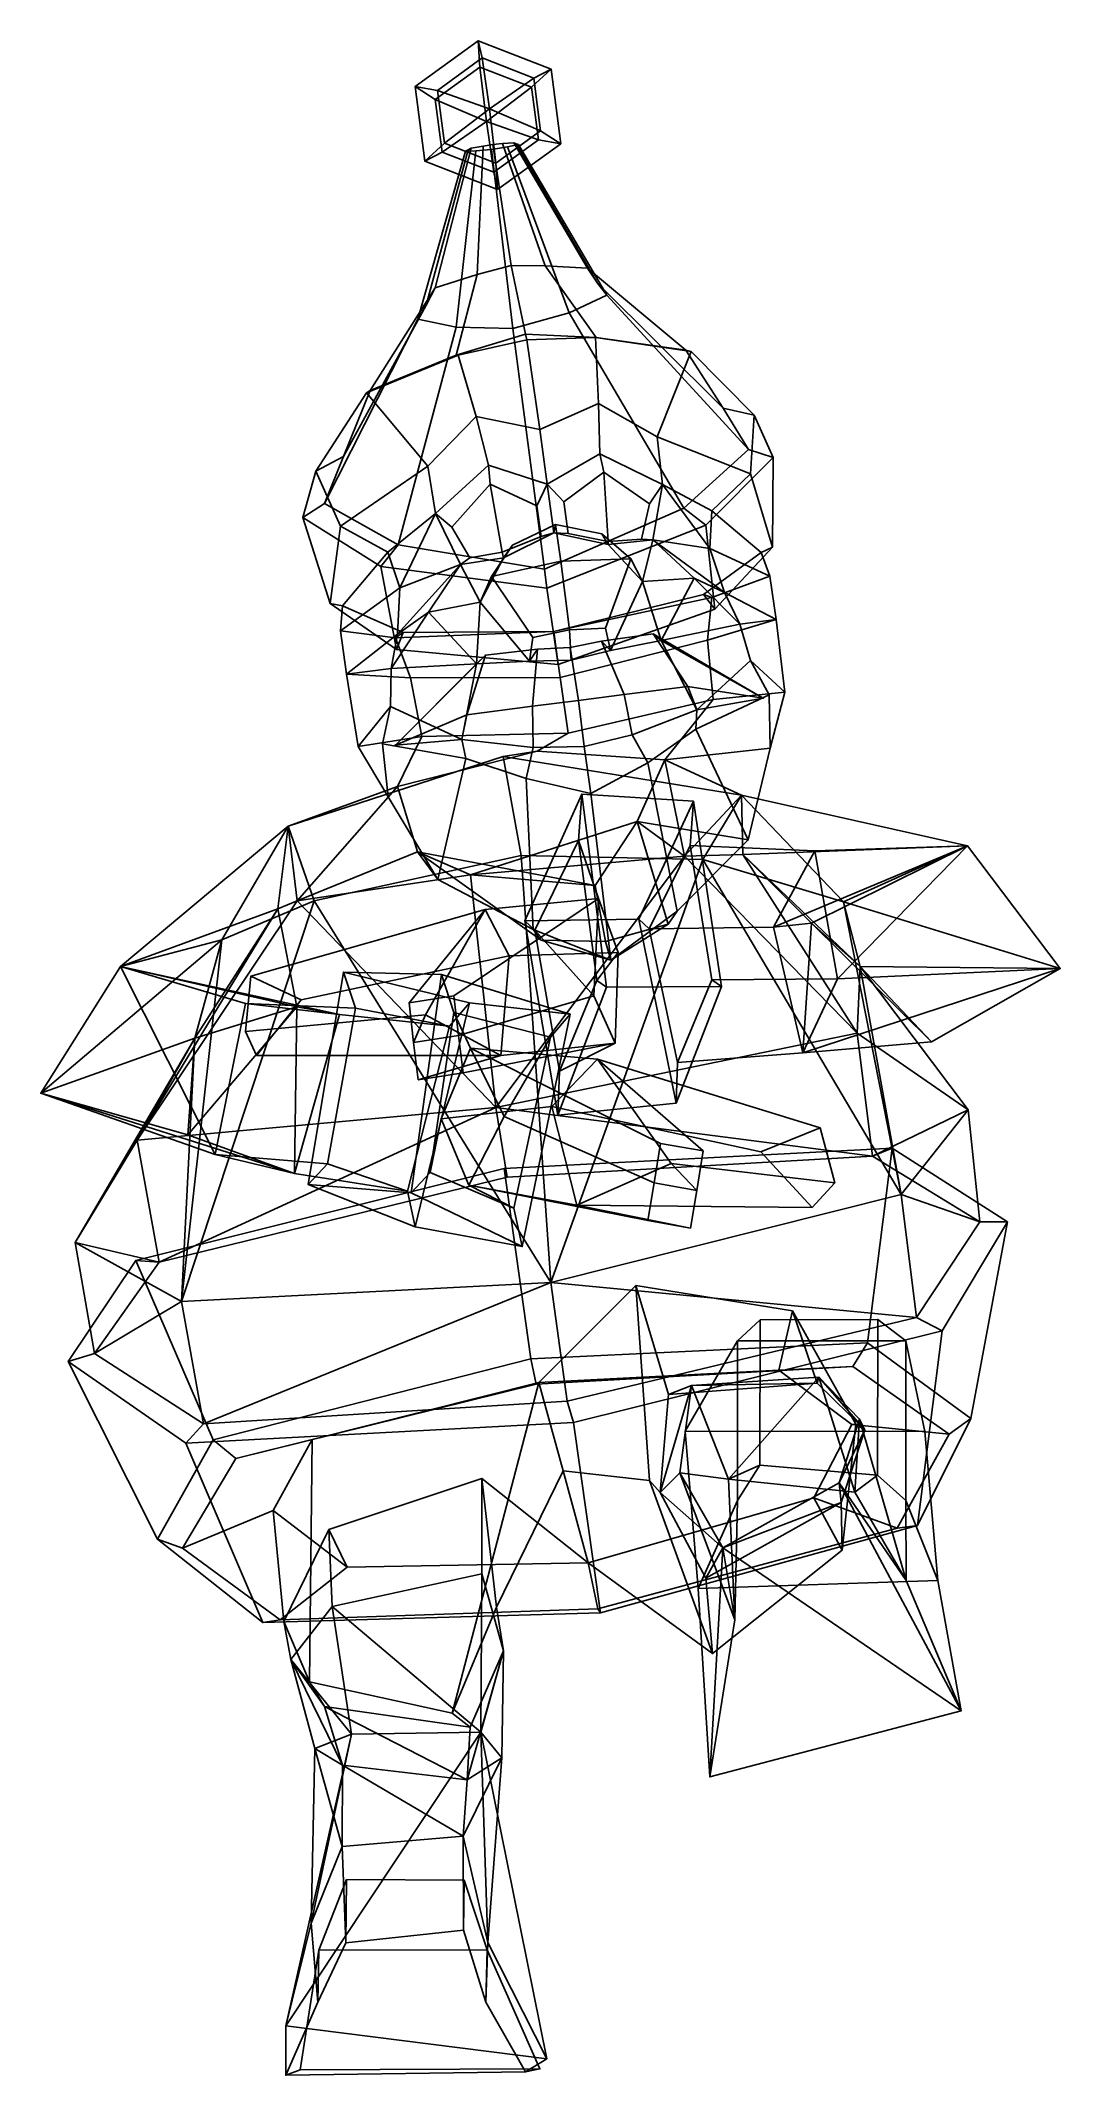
# Model space of a CAD drawing. Extents: x -149 to 137, y -214 to 356.
import ezdxf

# ---------------------------------------------------------------- set-up
doc = ezdxf.new("R2010")
doc.units = 0

msp = doc.modelspace()

# ---------------------------------------------------------------- linework, layer by layer
for p in [(53.640415, 171.849304, 60.844357), (-49.475945, 158.706665, 64.258072)]:
    msp.add_point(p)
for points in [[(-37.681694, 342.13443, -28.633127), (-25.150173, 351.229401, -29.710428), (-26.261402, 356.064362, -44.662411), (-43.983677, 343.20224, -43.138874)], [(-38.312103, 339.584686, -57.492233), (-43.983677, 343.20224, -43.138874), (-26.261402, 356.064362, -44.662411), (-25.780582, 348.679626, -58.569534)], [(-10.696839, 345.573792, -29.526472), (-5.821341, 348.066193, -44.402264), (-26.261402, 356.064362, -44.662411), (-25.150173, 351.229401, -29.710428)], [(-11.327251, 343.024017, -58.385578), (-25.780582, 348.679626, -58.569534), (-26.261402, 356.064362, -44.662411), (-5.821341, 348.066193, -44.402264)], [(-23.989378, 333.401062, -63.28521), (-38.312103, 339.584686, -57.492233), (-25.780582, 348.679626, -58.569534)], [(-23.097836, 337.006958, -22.472252), (-25.150173, 351.229401, -29.710428), (-37.681694, 342.13443, -28.633127)], [(-23.989378, 333.401062, -63.28521), (-25.780582, 348.679626, -58.569534), (-11.327251, 343.024017, -58.385578)], [(-23.097836, 337.006958, -22.472252), (-10.696839, 345.573792, -29.526472), (-25.150173, 351.229401, -29.710428)], [(-3.103542, 327.205872, -42.61858), (-9.405484, 328.27359, -57.124329), (-11.327251, 343.024017, -58.385578), (-5.821341, 348.066193, -44.402264)], [(-3.103542, 327.205872, -42.61858), (-5.821341, 348.066193, -44.402264), (-10.696839, 345.573792, -29.526472), (-8.775073, 330.823364, -28.265223)], [(-41.265877, 322.341888, -41.355194), (-35.759926, 327.384003, -27.371878), (-37.681694, 342.13443, -28.633127), (-43.983677, 343.20224, -43.138874)], [(-41.265877, 322.341888, -41.355194), (-43.983677, 343.20224, -43.138874), (-38.312103, 339.584686, -57.492233), (-36.390335, 324.834259, -56.230984)], [(-35.759926, 327.384003, -27.371878), (-23.097836, 337.006958, -22.472252), (-37.681694, 342.13443, -28.633127)], [(-9.405484, 328.27359, -57.124329), (-23.989378, 333.401062, -63.28521), (-11.327251, 343.024017, -58.385578)], [(-8.775073, 330.823364, -28.265223), (-10.696839, 345.573792, -29.526472), (-23.097836, 337.006958, -22.472252)], [(-36.390335, 324.834259, -56.230984), (-38.312103, 339.584686, -57.492233), (-23.989378, 333.401062, -63.28521)], [(-21.306631, 321.728455, -27.187925), (-23.097836, 337.006958, -22.472252), (-35.759926, 327.384003, -27.371878)], [(-21.306631, 321.728455, -27.187925), (-8.775073, 330.823364, -28.265223), (-23.097836, 337.006958, -22.472252)], [(-21.93704, 319.178711, -56.047031), (-36.390335, 324.834259, -56.230984), (-23.989378, 333.401062, -63.28521)], [(-21.93704, 319.178711, -56.047031), (-23.989378, 333.401062, -63.28521), (-9.405484, 328.27359, -57.124329)], [(-20.825815, 314.343781, -41.095051), (-3.103542, 327.205872, -42.61858), (-8.775073, 330.823364, -28.265223), (-21.306631, 321.728455, -27.187925)], [(-29.05806, 325.483948, -39.81971), (-29.819582, 325.099823, -43.380913), (-43.176476, 278.009521, -44.284718), (-40.855125, 281.972839, -33.622845)], [(-29.819582, 325.099823, -43.380913), (-26.923244, 325.188324, -46.982601), (-32.443001, 275.792511, -55.137402), (-43.176476, 278.009521, -44.284718)], [(-20.825815, 314.343781, -41.095051), (-21.306631, 321.728455, -27.187925), (-35.759926, 327.384003, -27.371878), (-41.265877, 322.341888, -41.355194)], [(-28.214369, 325.947357, -35.401539), (-29.05806, 325.483948, -39.81971), (-40.855125, 281.972839, -33.622845), (-38.335812, 286.840485, -20.393391)], [(-24.853861, 326.548462, -33.354141), (-28.214369, 325.947357, -35.401539), (-38.335812, 286.840485, -20.393391), (-26.57378, 290.547028, -14.31918)], [(-26.923244, 325.188324, -46.982601), (-22.543039, 325.557556, -49.489441), (-16.537058, 275.404633, -62.73595), (-32.443001, 275.792511, -55.137402)], [(-22.153147, 326.9935, -32.183765), (-24.853861, 326.548462, -33.354141), (-26.57378, 290.547028, -14.31918), (-17.068312, 293.046783, -10.861717)], [(-18.056488, 326.31842, -47.276138), (-0.77601, 279.828644, -56.185753), (-16.537058, 275.404633, -62.73595), (-22.543039, 325.557556, -49.489441)], [(-22.153147, 326.9935, -32.183765), (-17.068312, 293.046783, -10.861717), (-7.485556, 292.979919, -14.951104), (-19.509159, 327.229675, -33.531078)], [(-20.825815, 314.343781, -41.095051), (-21.93704, 319.178711, -56.047031), (-9.405484, 328.27359, -57.124329), (-3.103542, 327.205872, -42.61858)], [(-19.509159, 327.229675, -33.531078), (-7.485556, 292.979919, -14.951104), (4.408905, 292.288513, -21.808474), (-16.24585, 327.472809, -35.797764)], [(-15.002303, 326.988342, -43.871445), (9.742379, 284.754272, -46.036621), (-0.77601, 279.828644, -56.185753), (-18.056488, 326.31842, -47.276138)], [(-16.24585, 327.472809, -35.797764), (4.408905, 292.288513, -21.808474), (7.200989, 288.097809, -35.213764), (-15.602347, 327.198944, -40.265167)], [(-15.602347, 327.198944, -40.265167), (7.200989, 288.097809, -35.213764), (9.742379, 284.754272, -46.036621), (-15.002303, 326.988342, -43.871445)], [(-20.825815, 314.343781, -41.095051), (-41.265877, 322.341888, -41.355194), (-36.390335, 324.834259, -56.230984), (-21.93704, 319.178711, -56.047031)], [(-13.018147, 273.786713, 36.476055), (-17.068312, 293.046783, -10.861717), (-26.57378, 290.547028, -14.31918), (-32.42989, 267.937531, 30.49052)], [(-13.018147, 273.786713, 36.476055), (6.80789, 272.938568, 29.191536), (-7.485556, 292.979919, -14.951104), (-17.068312, 293.046783, -10.861717)], [(31.951849, 269.313904, 17.321665), (4.408905, 292.288513, -21.808474), (-7.485556, 292.979919, -14.951104), (6.80789, 272.938568, 29.191536)], [(42.384705, 253.139343, -5.249892), (7.200989, 288.097809, -35.213764), (4.408905, 292.288513, -21.808474), (31.951849, 269.313904, 17.321665)], [(-64.074432, 239.570648, -1.725515), (-56.580986, 258.029968, 20.252583), (-38.335812, 286.840485, -20.393391), (-40.855125, 281.972839, -33.622845)], [(-56.580986, 258.029968, 20.252583), (-32.42989, 267.937531, 30.49052), (-26.57378, 290.547028, -14.31918), (-38.335812, 286.840485, -20.393391)], [(49.536198, 241.508606, -25.034182), (9.742379, 284.754272, -46.036621), (7.200989, 288.097809, -35.213764), (42.384705, 253.139343, -5.249892)], [(-69.355484, 226.355316, -21.098219), (-64.074432, 239.570648, -1.725515), (-40.855125, 281.972839, -33.622845), (-43.176476, 278.009521, -44.284718)], [(-7.660535, 208.017181, -54.899303), (-16.537058, 275.404633, -62.73595), (-0.77601, 279.828644, -56.185753), (31.357485, 225.029053, -40.804592)], [(31.357485, 225.029053, -40.804592), (-0.77601, 279.828644, -56.185753), (9.742379, 284.754272, -46.036621), (49.536198, 241.508606, -25.034182)], [(-48.69368, 214.826172, -38.154465), (-69.355484, 226.355316, -21.098219), (-43.176476, 278.009521, -44.284718), (-32.443001, 275.792511, -55.137402)], [(-7.660535, 208.017181, -54.899303), (-48.69368, 214.826172, -38.154465), (-32.443001, 275.792511, -55.137402), (-16.537058, 275.404633, -62.73595)], [(-12.668403, 272.248657, 41.119061), (-13.018147, 273.786713, 36.476055), (-32.42989, 267.937531, 30.49052), (-31.862755, 267.962036, 35.8745)], [(-12.668403, 272.248657, 41.119061), (6.60435, 272.864838, 34.601028), (6.80789, 272.938568, 29.191536), (-13.018147, 273.786713, 36.476055)], [(-26.881735, 250.773743, 48.353394), (-31.862755, 267.962036, 35.8745), (-57.570148, 257.347015, 25.595201), (-40.387463, 236.876373, 42.09182)], [(-31.862755, 267.962036, 35.8745), (-32.42989, 267.937531, 30.49052), (-56.580986, 258.029968, 20.252583), (-57.570148, 257.347015, 25.595201)], [(-9.006765, 247.140259, 55.058094), (-12.668403, 272.248657, 41.119061), (-31.862755, 267.962036, 35.8745), (-26.881735, 250.773743, 48.353394)], [(-9.006765, 247.140259, 55.058094), (7.414268, 254.434448, 47.615208), (6.60435, 272.864838, 34.601028), (-12.668403, 272.248657, 41.119061)], [(6.60435, 272.864838, 34.601028), (33.426121, 268.944916, 22.582729), (31.951849, 269.313904, 17.321665), (6.80789, 272.938568, 29.191536)], [(7.414268, 254.434448, 47.615208), (23.896626, 245.069702, 39.963673), (33.426121, 268.944916, 22.582729), (6.60435, 272.864838, 34.601028)], [(23.896626, 245.069702, 39.963673), (50.023785, 234.684753, 24.915201), (51.103024, 251.103882, -2.574528), (33.426121, 268.944916, 22.582729)], [(33.426121, 268.944916, 22.582729), (51.103024, 251.103882, -2.574528), (42.384705, 253.139343, -5.249892), (31.951849, 269.313904, 17.321665)], [(-57.570148, 257.347015, 25.595201), (-56.580986, 258.029968, 20.252583), (-64.074432, 239.570648, -1.725515), (-71.811409, 235.437866, 1.494609)], [(-40.387463, 236.876373, 42.09182), (-57.570148, 257.347015, 25.595201), (-71.811409, 235.437866, 1.494609), (-64.865799, 220.041534, 28.718672)], [(-9.006765, 247.140259, 55.058094), (-6.957607, 231.813477, 57.948448), (7.821703, 240.29715, 53.288166), (7.414268, 254.434448, 47.615208)], [(7.414268, 254.434448, 47.615208), (7.821703, 240.29715, 53.288166), (25.419968, 231.713623, 43.47644), (23.896626, 245.069702, 39.963673)], [(51.103024, 251.103882, -2.574528), (56.420254, 239.266449, -25.418745), (49.536198, 241.508606, -25.034182), (42.384705, 253.139343, -5.249892)], [(50.023785, 234.684753, 24.915201), (56.212833, 214.132874, -6.598631), (56.420254, 239.266449, -25.418745), (51.103024, 251.103882, -2.574528)], [(-26.881735, 250.773743, 48.353394), (-40.387463, 236.876373, 42.09182), (-38.28371, 223.594299, 45.585381), (-23.366554, 237.094757, 54.077431)], [(-9.006765, 247.140259, 55.058094), (-26.881735, 250.773743, 48.353394), (-23.366554, 237.094757, 54.077431), (-6.957607, 231.813477, 57.948448)], [(-71.811409, 235.437866, 1.494609), (-64.074432, 239.570648, -1.725515), (-69.355484, 226.355316, -21.098219), (-75.468086, 222.456665, -21.052523)], [(8.965324, 235.115997, 52.442741), (7.821703, 240.29715, 53.288166), (-6.957607, 231.813477, 57.948448), (-2.288801, 226.80835, 56.674595)], [(8.965324, 235.115997, 52.442741), (21.768887, 226.326813, 42.205544), (25.419968, 231.713623, 43.47644), (7.821703, 240.29715, 53.288166)], [(39.186722, 224.354553, 28.445875), (50.023785, 234.684753, 24.915201), (23.896626, 245.069702, 39.963673), (25.419968, 231.713623, 43.47644)], [(56.420254, 239.266449, -25.418745), (37.487648, 220.29834, -42.291889), (31.357485, 225.029053, -40.804592), (49.536198, 241.508606, -25.034182)], [(-64.865799, 220.041534, 28.718672), (-71.811409, 235.437866, 1.494609), (-75.468086, 222.456665, -21.052523), (-67.7453, 198.333801, -2.494941)], [(-51.580032, 212.785919, 31.45075), (-38.28371, 223.594299, 45.585381), (-40.387463, 236.876373, 42.09182), (-64.865799, 220.041534, 28.718672)], [(-22.968136, 231.775116, 53.518234), (-23.366554, 237.094757, 54.077431), (-38.28371, 223.594299, 45.585381), (-33.710506, 219.768433, 46.495598)], [(-22.968136, 231.775116, 53.518234), (-9.831228, 225.685303, 56.78001), (-6.957607, 231.813477, 57.948448), (-23.366554, 237.094757, 54.077431)], [(-2.288801, 226.80835, 56.674595), (-1.047909, 217.949768, 60.05238), (10.193736, 215.755615, 55.137829), (8.965324, 235.115997, 52.442741)], [(10.193736, 215.755615, 55.137829), (19.544176, 216.339233, 48.490902), (21.768887, 226.326813, 42.205544), (8.965324, 235.115997, 52.442741)], [(56.212833, 214.132874, -6.598631), (40.069134, 196.800293, -27.502636), (37.487648, 220.29834, -42.291889), (56.420254, 239.266449, -25.418745)], [(50.023785, 234.684753, 24.915201), (39.186722, 224.354553, 28.445875), (53.078403, 212.633606, -6.340094), (56.212833, 214.132874, -6.598631)], [(-19.531517, 212.723267, 56.576584), (-22.968136, 231.775116, 53.518234), (-33.710506, 219.768433, 46.495598), (-28.665218, 211.191284, 51.713306)], [(-9.831228, 225.685303, 56.78001), (-22.968136, 231.775116, 53.518234), (-19.531517, 212.723267, 56.576584), (-8.640907, 217.148621, 59.869564)], [(-8.640907, 217.148621, 59.869564), (-5.054235, 218.1698, 62.915051), (-6.957607, 231.813477, 57.948448), (-9.831228, 225.685303, 56.78001)], [(-1.047909, 217.949768, 60.05238), (-2.288801, 226.80835, 56.674595), (-6.957607, 231.813477, 57.948448), (-5.054235, 218.1698, 62.915051)], [(19.544176, 216.339233, 48.490902), (22.689453, 216.191437, 51.449116), (25.419968, 231.713623, 43.47644), (21.768887, 226.326813, 42.205544)], [(22.689453, 216.191437, 51.449116), (38.647709, 213.771484, 31.524279), (25.419968, 231.713623, 43.47644)], [(38.647709, 213.771484, 31.524279), (39.186722, 224.354553, 28.445875), (25.419968, 231.713623, 43.47644)], [(-75.468086, 222.456665, -21.052523), (-69.355484, 226.355316, -21.098219), (-48.69368, 214.826172, -38.154465), (-53.52631, 208.698181, -39.278831)], [(-67.7453, 198.333801, -2.494941), (-75.468086, 222.456665, -21.052523), (-53.52631, 208.698181, -39.278831), (-49.169495, 185.426392, -24.548351)], [(-48.20731, 202.701416, 34.399654), (-38.28371, 223.594299, 45.585381), (-51.580032, 212.785919, 31.45075)], [(-31.238087, 209.318115, 53.234413), (-38.28371, 223.594299, 45.585381), (-48.20731, 202.701416, 34.399654)], [(-28.665218, 211.191284, 51.713306), (-33.710506, 219.768433, 46.495598), (-38.28371, 223.594299, 45.585381), (-31.238087, 209.318115, 53.234413)], [(37.487648, 220.29834, -42.291889), (-7.052585, 202.673889, -57.106808), (-7.660535, 208.017181, -54.899303), (31.357485, 225.029053, -40.804592)], [(39.186722, 224.354553, 28.445875), (38.647709, 213.771484, 31.524279), (55.5201, 206.026062, -3.858748), (53.078403, 212.633606, -6.340094)], [(-64.865799, 220.041534, 28.718672), (-67.7453, 198.333801, -2.494941), (-64.325226, 197.669922, -2.453393), (-51.580032, 212.785919, 31.45075)], [(-3.074287, 210.189026, 84.124451), (-4.617066, 220.490234, 77.181717), (-16.683535, 214.715576, 75.048431), (-22.581161, 205.904053, 78.574226)], [(-19.531517, 212.723267, 56.576584), (-19.213373, 211.180756, 59.24593), (-5.054235, 218.1698, 62.915051), (-8.640907, 217.148621, 59.869564)], [(-4.617066, 220.490234, 77.181717), (-5.054235, 218.1698, 62.915051), (-19.213373, 211.180756, 59.24593), (-16.683535, 214.715576, 75.048431)], [(40.069134, 196.800293, -27.502636), (-3.85616, 181.225037, -43.131039), (-7.052585, 202.673889, -57.106808), (37.487648, 220.29834, -42.291889)], [(-4.617066, 220.490234, 77.181717), (8.34613, 217.905731, 74.21981), (10.134623, 214.921295, 58.274353), (-5.054235, 218.1698, 62.915051)], [(10.193736, 215.755615, 55.137829), (-1.047909, 217.949768, 60.05238), (-5.054235, 218.1698, 62.915051), (10.134623, 214.921295, 58.274353)], [(-3.074287, 210.189026, 84.124451), (16.480024, 210.882599, 77.28109), (8.34613, 217.905731, 74.21981), (-4.617066, 220.490234, 77.181717)], [(16.480024, 210.882599, 77.28109), (19.77895, 204.493713, 60.904606), (10.134623, 214.921295, 58.274353), (8.34613, 217.905731, 74.21981)], [(-51.580032, 212.785919, 31.45075), (-64.325226, 197.669922, -2.453393), (-64.866592, 190.68222, 0.12671), (-48.20731, 202.701416, 34.399654)], [(-53.52631, 208.698181, -39.278831), (-48.69368, 214.826172, -38.154465), (-7.660535, 208.017181, -54.899303), (-7.052585, 202.673889, -57.106808)], [(-19.531517, 212.723267, 56.576584), (-28.665218, 211.191284, 51.713306), (-31.238087, 209.318115, 53.234413), (-19.213373, 211.180756, 59.24593)], [(-25.744951, 198.691467, 62.411694), (-19.213373, 211.180756, 59.24593), (-31.238087, 209.318115, 53.234413)], [(-22.581161, 205.904053, 78.574226), (-16.683535, 214.715576, 75.048431), (-19.213373, 211.180756, 59.24593), (-25.744951, 198.691467, 62.411694)], [(10.193736, 215.755615, 55.137829), (10.134623, 214.921295, 58.274353), (22.689453, 216.191437, 51.449116), (19.544176, 216.339233, 48.490902)], [(19.77895, 204.493713, 60.904606), (22.689453, 216.191437, 51.449116), (10.134623, 214.921295, 58.274353)], [(34.305492, 205.432617, 57.525608), (22.689453, 216.191437, 51.449116), (19.77895, 204.493713, 60.904606)], [(34.305492, 205.432617, 57.525608), (42.77877, 201.472107, 34.562763), (22.689453, 216.191437, 51.449116)], [(42.77877, 201.472107, 34.562763), (38.647709, 213.771484, 31.524279), (22.689453, 216.191437, 51.449116)], [(56.212833, 214.132874, -6.598631), (53.078403, 212.633606, -6.340094), (36.845654, 200.909973, -30.258188), (40.069134, 196.800293, -27.502636)], [(55.5201, 206.026062, -3.858748), (39.194271, 200.048096, -33.084148), (36.845654, 200.909973, -30.258188), (53.078403, 212.633606, -6.340094)], [(38.647709, 213.771484, 31.524279), (42.77877, 201.472107, 34.562763), (57.264259, 193.91571, 1.538065), (55.5201, 206.026062, -3.858748)], [(-49.169495, 185.426392, -24.548351), (-53.52631, 208.698181, -39.278831), (-7.052585, 202.673889, -57.106808), (-3.85616, 181.225037, -43.131039)], [(-48.917992, 189.784912, 37.598431), (-31.238087, 209.318115, 53.234413), (-48.20731, 202.701416, 34.399654)], [(-40.231457, 195.932495, 59.993187), (-31.238087, 209.318115, 53.234413), (-48.917992, 189.784912, 37.598431)], [(-40.231457, 195.932495, 59.993187), (-25.744951, 198.691467, 62.411694), (-31.238087, 209.318115, 53.234413)], [(-10.920376, 188.848328, 78.008179), (-22.581161, 205.904053, 78.574226), (-25.744951, 198.691467, 62.411694), (-11.924649, 182.244965, 66.426575)], [(-0.665364, 190.961121, 82.862968), (-3.074287, 210.189026, 84.124451), (-22.581161, 205.904053, 78.574226), (-10.920376, 188.848328, 78.008179)], [(-0.665364, 190.961121, 82.862968), (9.453485, 191.445068, 77.333694), (16.480024, 210.882599, 77.28109), (-3.074287, 210.189026, 84.124451)], [(9.453485, 191.445068, 77.333694), (10.811986, 185.142883, 65.673866), (19.77895, 204.493713, 60.904606), (16.480024, 210.882599, 77.28109)], [(24.971817, 188.021667, 58.827099), (34.305492, 205.432617, 57.525608), (19.77895, 204.493713, 60.904606)], [(24.971817, 188.021667, 58.827099), (47.061943, 192.580963, 36.296925), (34.305492, 205.432617, 57.525608)], [(47.061943, 192.580963, 36.296925), (42.77877, 201.472107, 34.562763), (34.305492, 205.432617, 57.525608)], [(57.264259, 193.91571, 1.538065), (38.000122, 188.103729, -31.514654), (39.194271, 200.048096, -33.084148), (55.5201, 206.026062, -3.858748)], [(-48.20731, 202.701416, 34.399654), (-64.866592, 190.68222, 0.12671), (-63.165627, 178.566345, 5.524952), (-48.917992, 189.784912, 37.598431)], [(39.194271, 200.048096, -33.084148), (-5.143933, 190.533997, -46.190891), (-5.104822, 190.489929, -45.179256), (36.845654, 200.909973, -30.258188)], [(38.000122, 188.103729, -31.514654), (-3.332313, 177.585297, -41.319824), (-5.143933, 190.533997, -46.190891), (39.194271, 200.048096, -33.084148)], [(40.069134, 196.800293, -27.502636), (36.845654, 200.909973, -30.258188), (-5.104822, 190.489929, -45.179256), (-3.85616, 181.225037, -43.131039)], [(10.811986, 185.142883, 65.673866), (24.971817, 188.021667, 58.827099), (19.77895, 204.493713, 60.904606)], [(42.77877, 201.472107, 34.562763), (47.061943, 192.580963, 36.296925), (57.264259, 193.91571, 1.538065)], [(-67.7453, 198.333801, -2.494941), (-49.169495, 185.426392, -24.548351), (-47.264988, 190.189697, -27.473665), (-64.325226, 197.669922, -2.453393)], [(-64.866592, 190.68222, 0.12671), (-64.325226, 197.669922, -2.453393), (-47.264988, 190.189697, -27.473665), (-49.501507, 188.743378, -30.147833)], [(-50.714481, 180.118896, 39.533859), (-40.231457, 195.932495, 59.993187), (-48.917992, 189.784912, 37.598431)], [(-26.768696, 181.427094, 60.539993), (-40.231457, 195.932495, 59.993187), (-50.714481, 180.118896, 39.533859)], [(-26.768696, 181.427094, 60.539993), (-25.744951, 198.691467, 62.411694), (-40.231457, 195.932495, 59.993187)], [(-11.924649, 182.244965, 66.426575), (-25.744951, 198.691467, 62.411694), (-26.768696, 181.427094, 60.539993)], [(59.645699, 173.519714, 8.243686), (39.562607, 171.474426, -24.187868), (38.000122, 188.103729, -31.514654), (57.264259, 193.91571, 1.538065)], [(50.080917, 182.340454, 39.141453), (59.645699, 173.519714, 8.243686), (57.264259, 193.91571, 1.538065), (47.061943, 192.580963, 36.296925)], [(-63.165627, 178.566345, 5.524952), (-64.866592, 190.68222, 0.12671), (-49.501507, 188.743378, -30.147833), (-45.25309, 177.492737, -28.758516)], [(-48.917992, 189.784912, 37.598431), (-63.165627, 178.566345, 5.524952), (-50.714481, 180.118896, 39.533859)], [(-49.501507, 188.743378, -30.147833), (-47.264988, 190.189697, -27.473665), (-5.104822, 190.489929, -45.179256), (-5.143933, 190.533997, -46.190891)], [(-45.25309, 177.492737, -28.758516), (-49.501507, 188.743378, -30.147833), (-5.143933, 190.533997, -46.190891), (-3.332313, 177.585297, -41.319824)], [(-49.169495, 185.426392, -24.548351), (-3.85616, 181.225037, -43.131039), (-5.104822, 190.489929, -45.179256), (-47.264988, 190.189697, -27.473665)], [(-0.665364, 190.961121, 82.862968), (-10.920376, 188.848328, 78.008179), (-11.924649, 182.244965, 66.426575), (-0.192424, 182.507324, 72.474335)], [(-0.665364, 190.961121, 82.862968), (-0.192424, 182.507324, 72.474335), (10.811986, 185.142883, 65.673866), (9.453485, 191.445068, 77.333694)], [(8.274021, 187.799622, 73.470551), (14.678748, 172.840576, 88.663696), (32.450382, 175.065857, 79.130516), (22.811354, 189.879089, 72.809433)], [(22.811354, 189.879089, 72.809433), (24.971817, 188.021667, 58.827099), (10.811986, 185.142883, 65.673866), (8.274021, 187.799622, 73.470551)], [(32.450382, 175.065857, 79.130516), (53.640415, 171.849304, 60.844357), (22.811354, 189.879089, 72.809433)], [(22.811354, 189.879089, 72.809433), (53.640415, 171.849304, 60.844357), (24.971817, 188.021667, 58.827099)], [(50.080917, 182.340454, 39.141453), (47.061943, 192.580963, 36.296925), (24.971817, 188.021667, 58.827099), (34.999069, 168.602264, 70.389862)], [(-29.424658, 167.179596, 81.178917), (-24.237284, 183.882507, 74.367004), (-49.475945, 158.706665, 64.258072)], [(-24.237284, 183.882507, 74.367004), (-26.768696, 181.427094, 60.539993), (-49.475945, 158.706665, 64.258072)], [(-9.63147, 185.517517, 74.063324), (-24.237284, 183.882507, 74.367004), (-29.424658, 167.179596, 81.178917), (-11.080842, 169.557373, 89.516479)], [(-24.237284, 183.882507, 74.367004), (-9.63147, 185.517517, 74.063324), (-11.924649, 182.244965, 66.426575), (-26.768696, 181.427094, 60.539993)], [(-0.494113, 185.992676, 76.779671), (-0.192424, 182.507324, 72.474335), (-11.924649, 182.244965, 66.426575), (-9.63147, 185.517517, 74.063324)], [(-11.080842, 169.557373, 89.516479), (1.825519, 171.175598, 89.802559), (-0.494113, 185.992676, 76.779671), (-9.63147, 185.517517, 74.063324)], [(39.562607, 171.474426, -24.187868), (-1.065837, 162.040588, -32.704002), (-3.332313, 177.585297, -41.319824), (38.000122, 188.103729, -31.514654)], [(14.678748, 172.840576, 88.663696), (8.274021, 187.799622, 73.470551), (-0.494113, 185.992676, 76.779671), (1.825519, 171.175598, 89.802559)], [(-0.494113, 185.992676, 76.779671), (8.274021, 187.799622, 73.470551), (10.811986, 185.142883, 65.673866), (-0.192424, 182.507324, 72.474335)], [(53.640415, 171.849304, 60.844357), (34.999069, 168.602264, 70.389862), (24.971817, 188.021667, 58.827099)], [(-50.879509, 169.472595, 42.483795), (-50.714481, 180.118896, 39.533859), (-63.165627, 178.566345, 5.524952), (-59.918949, 158.28064, 12.201929)], [(-59.918949, 158.28064, 12.201929), (-63.165627, 178.566345, 5.524952), (-45.25309, 177.492737, -28.758516), (-42.118744, 161.063721, -21.483767)], [(-50.879509, 169.472595, 42.483795), (-30.835779, 160.211304, 72.569351), (-26.768696, 181.427094, 60.539993), (-50.714481, 180.118896, 39.533859)], [(-49.475945, 158.706665, 64.258072), (-26.768696, 181.427094, 60.539993), (-30.835779, 160.211304, 72.569351)], [(-42.118744, 161.063721, -21.483767), (-45.25309, 177.492737, -28.758516), (-3.332313, 177.585297, -41.319824), (-1.065837, 162.040588, -32.704002)], [(50.080917, 182.340454, 39.141453), (34.999069, 168.602264, 70.389862), (34.742367, 163.158936, 62.493526), (55.2421, 172.804749, 44.893772)], [(55.540085, 157.812531, 16.568977), (59.645699, 173.519714, 8.243686), (50.080917, 182.340454, 39.141453), (55.2421, 172.804749, 44.893772)], [(1.825519, 171.175598, 89.802559), (-11.080842, 169.557373, 89.516479), (-10.859841, 158.017181, 82.279648), (3.400343, 158.313904, 87.855492)], [(26.019169, 154.550995, 8.360332), (-9.78468, 156.968262, -10.542089), (-1.065837, 162.040588, -32.704002), (39.562607, 171.474426, -24.187868)], [(1.825519, 171.175598, 89.802559), (3.400343, 158.313904, 87.855492), (16.885857, 161.553497, 81.361115), (14.678748, 172.840576, 88.663696)], [(14.678748, 172.840576, 88.663696), (16.885857, 161.553497, 81.361115), (34.999069, 168.602264, 70.389862), (32.450382, 175.065857, 79.130516)], [(55.540085, 157.812531, 16.568977), (26.019169, 154.550995, 8.360332), (39.562607, 171.474426, -24.187868), (59.645699, 173.519714, 8.243686)], [(34.999069, 168.602264, 70.389862), (53.640415, 171.849304, 60.844357), (32.450382, 175.065857, 79.130516)], [(34.742367, 163.158936, 62.493526), (49.418957, 132.110352, 39.7701), (55.540085, 157.812531, 16.568977), (55.2421, 172.804749, 44.893772)], [(-51.475811, 144.172852, 20.11179), (-53.101048, 158.995911, 48.480522), (-50.879509, 169.472595, 42.483795), (-59.918949, 158.28064, 12.201929)], [(-50.879509, 169.472595, 42.483795), (-53.101048, 158.995911, 48.480522), (-29.737837, 154.940643, 64.628174), (-30.835779, 160.211304, 72.569351)], [(-30.835779, 160.211304, 72.569351), (-29.424658, 167.179596, 81.178917), (-49.475945, 158.706665, 64.258072)], [(-11.080842, 169.557373, 89.516479), (-29.424658, 167.179596, 81.178917), (-30.835779, 160.211304, 72.569351), (-10.859841, 158.017181, 82.279648)], [(21.235703, 153.68869, 85.519745), (34.742367, 163.158936, 62.493526), (34.999069, 168.602264, 70.389862), (16.885857, 161.553497, 81.361115)], [(-51.475811, 144.172852, 20.11179), (-59.918949, 158.28064, 12.201929), (-42.118744, 161.063721, -21.483767), (-48.917171, 147.105164, 8.259896)], [(-48.917171, 147.105164, 8.259896), (-42.118744, 161.063721, -21.483767), (-1.065837, 162.040588, -32.704002), (-9.78468, 156.968262, -10.542089)], [(-12.820107, 149.348114, 86.647179), (-10.859841, 158.017181, 82.279648), (-30.835779, 160.211304, 72.569351), (-29.737837, 154.940643, 64.628174)], [(5.297358, 145.110565, 94.325317), (21.235703, 153.68869, 85.519745), (16.885857, 161.553497, 81.361115), (3.400343, 158.313904, 87.855492)], [(29.483265, 112.168213, 77.755455), (49.418957, 132.110352, 39.7701), (34.742367, 163.158936, 62.493526), (21.235703, 153.68869, 85.519745)], [(-19.273649, 155.496643, -15.530874), (-79.560959, 135.950439, -17.213139), (-48.917171, 147.105164, 8.259896), (-9.78468, 156.968262, -10.542089)], [(-19.273649, 155.496643, -15.530874), (-14.25439, 127.789185, -61.069496), (-72.231888, 115.002045, -56.758469), (-79.560959, 135.950439, -17.213139)], [(-29.737837, 154.940643, 64.628174), (-53.101048, 158.995911, 48.480522), (-51.475811, 144.172852, 20.11179), (-37.613323, 121.0177, 42.65134)], [(-10.888273, 107.022675, 79.09198), (-12.820107, 149.348114, 86.647179), (-29.737837, 154.940643, 64.628174), (-37.613323, 121.0177, 42.65134)], [(-9.78468, 156.968262, -10.542089), (26.019169, 154.550995, 8.360332), (47.549129, 144.685425, -17.251844), (-19.273649, 155.496643, -15.530874)], [(-19.273649, 155.496643, -15.530874), (47.549129, 144.685425, -17.251844), (36.671589, 126.597137, -53.761028), (-14.25439, 127.789185, -61.069496)], [(5.297358, 145.110565, 94.325317), (3.400343, 158.313904, 87.855492), (-10.859841, 158.017181, 82.279648), (-12.820107, 149.348114, 86.647179)], [(49.418957, 132.110352, 39.7701), (18.299456, 137.267578, 33.046604), (26.019169, 154.550995, 8.360332), (55.540085, 157.812531, 16.568977)], [(31.517584, 127.573792, 41.395271), (26.019169, 154.550995, 8.360332), (18.299456, 137.267578, 33.046604)], [(47.549129, 144.685425, -17.251844), (26.019169, 154.550995, 8.360332), (31.517584, 127.573792, 41.395271)], [(10.931698, 98.399017, 84.681419), (5.297358, 145.110565, 94.325317), (-12.820107, 149.348114, 86.647179), (-10.888273, 107.022675, 79.09198)], [(10.931698, 98.399017, 84.681419), (29.483265, 112.168213, 77.755455), (21.235703, 153.68869, 85.519745), (5.297358, 145.110565, 94.325317)], [(-79.560959, 135.950439, -17.213139), (-77.04528, 115.046936, 38.156963), (-48.917171, 147.105164, 8.259896)], [(-77.04528, 115.046936, 38.156963), (-43.264057, 128.785583, 32.93219), (-48.917171, 147.105164, 8.259896)], [(-37.613323, 121.0177, 42.65134), (-51.475811, 144.172852, 20.11179), (-48.917171, 147.105164, 8.259896), (-43.264057, 128.785583, 32.93219)], [(18.759064, 109.901611, 69.871445), (-13.179877, 109.404205, 78.641739), (2.766244, 144.930908, 140.359558), (34.052998, 142.937958, 132.196793)], [(-13.179877, 109.404205, 78.641739), (-10.359131, 106.815582, 89.94854), (1.833014, 131.965698, 136.319275), (2.766244, 144.930908, 140.359558)], [(9.655846, 90.850937, 170.229889), (2.766244, 144.930908, 140.359558), (1.833014, 131.965698, 136.319275), (6.940658, 92.760071, 159.333496)], [(9.655846, 90.850937, 170.229889), (41.967888, 91.045227, 162.956009), (34.052998, 142.937958, 132.196793), (2.766244, 144.930908, 140.359558)], [(18.759064, 109.901611, 69.871445), (34.052998, 142.937958, 132.196793), (33.143055, 130.579041, 128.263397), (21.627657, 107.228333, 81.369225)], [(47.935226, 128.069305, 24.02858), (47.549129, 144.685425, -17.251844), (31.517584, 127.573792, 41.395271)], [(41.967888, 91.045227, 162.956009), (39.210098, 92.943176, 151.887833), (33.143055, 130.579041, 128.263397), (34.052998, 142.937958, 132.196793)], [(76.155785, 114.734863, -36.275158), (36.671589, 126.597137, -53.761028), (47.549129, 144.685425, -17.251844)], [(47.935226, 128.069305, 24.02858), (110.857033, 130.463379, 88.295403), (47.549129, 144.685425, -17.251844)], [(76.155785, 114.734863, -36.275158), (47.549129, 144.685425, -17.251844), (110.857033, 130.463379, 88.295403)], [(6.543421, 119.316956, 32.660107), (-28.397575, 122.282532, 42.87886), (18.299456, 137.267578, 33.046604)], [(-28.397575, 122.282532, 42.87886), (31.517584, 127.573792, 41.395271), (18.299456, 137.267578, 33.046604)], [(26.994642, 108.527924, 62.266491), (9.420463, 103.612656, 59.104565), (6.543421, 119.316956, 32.660107), (18.299456, 137.267578, 33.046604)], [(29.483265, 112.168213, 77.755455), (26.994642, 108.527924, 62.266491), (18.299456, 137.267578, 33.046604), (49.418957, 132.110352, 39.7701)], [(-82.419342, 112.759277, 20.359606), (-79.560959, 135.950439, -17.213139), (-126.549553, 96.629868, 76.763428)], [(-98.175758, 104.085587, -41.470562), (-126.549553, 96.629868, 76.763428), (-79.560959, 135.950439, -17.213139)], [(-98.175758, 104.085587, -41.470562), (-79.560959, 135.950439, -17.213139), (-72.231888, 115.002045, -56.758469)], [(-82.419342, 112.759277, 20.359606), (-77.04528, 115.046936, 38.156963), (-79.560959, 135.950439, -17.213139)], [(6.103876, 88.39032, 98.875374), (7.421338, 115.725189, 121.081558), (1.833014, 131.965698, 136.319275), (-10.359131, 106.815582, 89.94854)], [(12.964046, 100.543915, 145.66626), (6.940658, 92.760071, 159.333496), (1.833014, 131.965698, 136.319275), (7.421338, 115.725189, 121.081558)], [(-28.397575, 122.282532, 42.87886), (-43.264057, 128.785583, 32.93219), (-77.04528, 115.046936, 38.156963)], [(-5.88601, 8.05014, -101.381866), (-72.231888, 115.002045, -56.758469), (-14.25439, 127.789185, -61.069496)], [(-10.888273, 107.022675, 79.09198), (-37.613323, 121.0177, 42.65134), (-43.264057, 128.785583, 32.93219), (-8.580415, 103.993713, 63.444221)], [(-8.580415, 103.993713, 63.444221), (-43.264057, 128.785583, 32.93219), (6.543421, 119.316956, 32.660107), (9.420463, 103.612656, 59.104565)], [(6.543421, 119.316956, 32.660107), (-43.264057, 128.785583, 32.93219), (-28.397575, 122.282532, 42.87886)], [(-21.330664, 57.104584, 111.002663), (31.517584, 127.573792, 41.395271), (-28.397575, 122.282532, 42.87886)], [(-21.330664, 57.104584, 111.002663), (79.915749, 77.971344, 82.525177), (31.517584, 127.573792, 41.395271)], [(-5.88601, 8.05014, -101.381866), (-14.25439, 127.789185, -61.069496), (36.671589, 126.597137, -53.761028)], [(92.282341, 32.777893, -64.649445), (-5.88601, 8.05014, -101.381866), (36.671589, 126.597137, -53.761028)], [(68.12632, 129.029602, 119.262459), (56.511906, 107.678406, 72.012749), (21.627657, 107.228333, 81.369225), (33.143055, 130.579041, 128.263397)], [(79.915749, 77.971344, 82.525177), (47.935226, 128.069305, 24.02858), (31.517584, 127.573792, 41.395271)], [(39.210098, 92.943176, 151.887833), (74.402603, 93.142822, 143.767685), (68.12632, 129.029602, 119.262459), (33.143055, 130.579041, 128.263397)], [(92.282341, 32.777893, -64.649445), (36.671589, 126.597137, -53.761028), (76.155785, 114.734863, -36.275158)], [(47.935226, 128.069305, 24.02858), (67.183426, 108.754822, 67.803665), (110.857033, 130.463379, 88.295403)], [(79.915749, 77.971344, 82.525177), (80.77552, 96.678268, 0.623871), (47.935226, 128.069305, 24.02858)], [(80.77552, 96.678268, 0.623871), (67.183426, 108.754822, 67.803665), (47.935226, 128.069305, 24.02858)], [(56.511906, 107.678406, 72.012749), (110.857033, 130.463379, 88.295403), (67.183426, 108.754822, 67.803665)], [(56.511906, 107.678406, 72.012749), (68.12632, 129.029602, 119.262459), (110.857033, 130.463379, 88.295403)], [(74.402603, 93.142822, 143.767685), (110.857033, 130.463379, 88.295403), (68.12632, 129.029602, 119.262459)], [(74.402603, 93.142822, 143.767685), (136.905396, 96.072525, 94.224991), (110.857033, 130.463379, 88.295403)], [(76.155785, 114.734863, -36.275158), (110.857033, 130.463379, 88.295403), (136.905396, 96.072525, 94.224991)], [(-21.330664, 57.104584, 111.002663), (-28.397575, 122.282532, 42.87886), (-77.04528, 115.046936, 38.156963)], [(-21.330664, 57.104584, 111.002663), (-77.04528, 115.046936, 38.156963), (-121.839149, 47.99733, 74.776611)], [(-121.839149, 47.99733, 74.776611), (-77.04528, 115.046936, 38.156963), (-82.419342, 112.759277, 20.359606)], [(-109.472549, 2.803879, -72.39801), (-72.231888, 115.002045, -56.758469), (-5.88601, 8.05014, -101.381866)], [(-109.472549, 2.803879, -72.39801), (-98.175758, 104.085587, -41.470562), (-72.231888, 115.002045, -56.758469)], [(-45.645802, 86.455414, 81.86499), (-24.365753, 112.568115, 130.607315), (7.421338, 115.725189, 121.081558), (-33.074612, 88.38829, 79.479378)], [(-31.781075, 77.350861, 81.861626), (-33.074612, 88.38829, 79.479378), (7.421338, 115.725189, 121.081558), (6.103876, 88.39032, 98.875374)], [(-17.598551, 99.632507, 163.868988), (12.964046, 100.543915, 145.66626), (7.421338, 115.725189, 121.081558), (-24.365753, 112.568115, 130.607315)], [(92.282341, 32.777893, -64.649445), (76.155785, 114.734863, -36.275158), (80.77552, 96.678268, 0.623871)], [(80.77552, 96.678268, 0.623871), (76.155785, 114.734863, -36.275158), (136.905396, 96.072525, 94.224991)], [(-82.419342, 112.759277, 20.359606), (-126.549553, 96.629868, 76.763428), (-77.118629, 85.350403, 61.274426)], [(-121.839149, 47.99733, 74.776611), (-82.419342, 112.759277, 20.359606), (-105.733658, 76.597809, -9.105298)], [(-105.733658, 76.597809, -9.105298), (-82.419342, 112.759277, 20.359606), (-77.118629, 85.350403, 61.274426)], [(-91.524048, 78.405548, 126.682129), (-89.992592, 93.957581, 141.449677), (-24.365753, 112.568115, 130.607315), (-41.038055, 83.127716, 105.949745)], [(-75.910477, 87.301117, 156.712051), (-17.598551, 99.632507, 163.868988), (-24.365753, 112.568115, 130.607315), (-89.992592, 93.957581, 141.449677)], [(-44.387844, 75.384247, 84.131416), (-41.038055, 83.127716, 105.949745), (-24.365753, 112.568115, 130.607315), (-45.645802, 86.455414, 81.86499)], [(29.213495, 58.382919, 110.868843), (-3.921851, 54.958984, 118.483345), (-13.179877, 109.404205, 78.641739), (18.759064, 109.901611, 69.871445)], [(-3.921851, 54.958984, 118.483345), (-3.484678, 67.272491, 120.51133), (-10.359131, 106.815582, 89.94854), (-13.179877, 109.404205, 78.641739)], [(10.931698, 98.399017, 84.681419), (9.420463, 103.612656, 59.104565), (26.994642, 108.527924, 62.266491)], [(10.931698, 98.399017, 84.681419), (26.994642, 108.527924, 62.266491), (29.483265, 112.168213, 77.755455)], [(29.213495, 58.382919, 110.868843), (18.759064, 109.901611, 69.871445), (21.627657, 107.228333, 81.369225), (29.614788, 69.785919, 112.732582)], [(64.759453, 72.454681, 104.473221), (56.511906, 107.678406, 72.012749), (67.183426, 108.754822, 67.803665)], [(64.759453, 72.454681, 104.473221), (67.183426, 108.754822, 67.803665), (100.827736, 75.501312, 76.946602)], [(100.827736, 75.501312, 76.946602), (67.183426, 108.754822, 67.803665), (80.77552, 96.678268, 0.623871)], [(-98.175758, 104.085587, -41.470562), (-148.924545, 61.108658, 64.897606), (-126.549553, 96.629868, 76.763428)], [(-105.733658, 76.597809, -9.105298), (-148.924545, 61.108658, 64.897606), (-98.175758, 104.085587, -41.470562)], [(-109.472549, 2.803879, -72.39801), (-105.733658, 76.597809, -9.105298), (-98.175758, 104.085587, -41.470562)], [(10.931698, 98.399017, 84.681419), (-10.888273, 107.022675, 79.09198), (-8.580415, 103.993713, 63.444221)], [(12.147812, 75.168655, 128.241104), (6.103876, 88.39032, 98.875374), (-10.359131, 106.815582, 89.94854), (-3.484678, 67.272491, 120.51133)], [(10.931698, 98.399017, 84.681419), (-8.580415, 103.993713, 63.444221), (9.420463, 103.612656, 59.104565)], [(56.511906, 107.678406, 72.012749), (64.759453, 72.454681, 104.473221), (29.614788, 69.785919, 112.732582), (21.627657, 107.228333, 81.369225)], [(-88.431282, 71.712738, 144.565796), (-19.897184, 71.717499, 136.701065), (-17.598551, 99.632507, 163.868988), (-75.910477, 87.301117, 156.712051)], [(-19.897184, 71.717499, 136.701065), (12.147812, 75.168655, 128.241104), (12.964046, 100.543915, 145.66626), (-17.598551, 99.632507, 163.868988)], [(12.147812, 75.168655, 128.241104), (-3.484678, 67.272491, 120.51133), (6.940658, 92.760071, 159.333496), (12.964046, 100.543915, 145.66626)], [(-100.019791, 43.950439, 123.284142), (-126.549553, 96.629868, 76.763428), (-148.924545, 61.108658, 64.897606)], [(-65.143311, 83.211243, 69.225311), (-77.118629, 85.350403, 61.274426), (-126.549553, 96.629868, 76.763428)], [(-65.143311, 83.211243, 69.225311), (-126.549553, 96.629868, 76.763428), (-91.513519, 86.269562, 115.253159)], [(-100.019791, 43.950439, 123.284142), (-91.513519, 86.269562, 115.253159), (-126.549553, 96.629868, 76.763428)], [(-88.431282, 71.712738, 144.565796), (-75.910477, 87.301117, 156.712051), (-89.992592, 93.957581, 141.449677), (-91.524048, 78.405548, 126.682129)], [(-45.057056, 33.202744, 165.251129), (-36.606621, 94.441055, 158.70816), (-64.062035, 95.095505, 141.525742), (-73.985313, 35.574295, 149.2966)], [(-73.985313, 35.574295, 149.2966), (-64.062035, 95.095505, 141.525742), (-60.70179, 84.947784, 134.124741), (-68.567719, 41.308502, 140.841965)], [(-28.741579, 86.505615, 79.168442), (-64.062035, 95.095505, 141.525742), (-36.606621, 94.441055, 158.70816), (-0.540653, 83.315308, 96.250343)], [(-28.741579, 86.505615, 79.168442), (-34.292164, 79.892822, 87.714577), (-60.70179, 84.947784, 134.124741), (-64.062035, 95.095505, 141.525742)], [(-45.057056, 33.202744, 165.251129), (-39.728039, 38.885941, 156.941422), (-33.125275, 83.764709, 151.014816), (-36.606621, 94.441055, 158.70816)], [(-0.540653, 83.315308, 96.250343), (-36.606621, 94.441055, 158.70816), (-33.125275, 83.764709, 151.014816), (-6.00349, 76.850006, 104.668098)], [(-3.921851, 54.958984, 118.483345), (9.655846, 90.850937, 170.229889), (6.940658, 92.760071, 159.333496), (-3.484678, 67.272491, 120.51133)], [(29.213495, 58.382919, 110.868843), (29.614788, 69.785919, 112.732582), (39.210098, 92.943176, 151.887833), (41.967888, 91.045227, 162.956009)], [(64.759453, 72.454681, 104.473221), (74.402603, 93.142822, 143.767685), (39.210098, 92.943176, 151.887833), (29.614788, 69.785919, 112.732582)], [(64.759453, 72.454681, 104.473221), (100.827736, 75.501312, 76.946602), (136.905396, 96.072525, 94.224991)], [(64.759453, 72.454681, 104.473221), (136.905396, 96.072525, 94.224991), (74.402603, 93.142822, 143.767685)], [(79.915749, 77.971344, 82.525177), (111.106934, 56.463577, 1.652997), (80.77552, 96.678268, 0.623871)], [(111.106934, 56.463577, 1.652997), (92.282341, 32.777893, -64.649445), (80.77552, 96.678268, 0.623871)], [(100.827736, 75.501312, 76.946602), (80.77552, 96.678268, 0.623871), (136.905396, 96.072525, 94.224991)], [(-68.567719, 41.308502, 140.841965), (-60.70179, 84.947784, 134.124741), (-91.513519, 86.269562, 115.253159), (-100.019791, 43.950439, 123.284142)], [(-91.513519, 86.269562, 115.253159), (-60.70179, 84.947784, 134.124741), (-34.292164, 79.892822, 87.714577), (-65.143311, 83.211243, 69.225311)], [(-43.910641, 23.671326, 95.478325), (-46.113506, 33.665756, 100.856224), (-34.292164, 79.892822, 87.714577), (-28.741579, 86.505615, 79.168442)], [(-44.387844, 75.384247, 84.131416), (-45.645802, 86.455414, 81.86499), (-33.074612, 88.38829, 79.479378), (-31.781075, 77.350861, 81.861626)], [(-43.910641, 23.671326, 95.478325), (-28.741579, 86.505615, 79.168442), (-0.540653, 83.315308, 96.250343), (-13.915786, 18.169556, 110.895668)], [(-30.507973, 66.816498, 84.679375), (-31.781075, 77.350861, 81.861626), (6.103876, 88.39032, 98.875374), (12.147812, 75.168655, 128.241104)], [(29.213495, 58.382919, 110.868843), (41.967888, 91.045227, 162.956009), (9.655846, 90.850937, 170.229889), (-3.921851, 54.958984, 118.483345)], [(-107.694817, 49.436356, 50.926365), (-105.733658, 76.597809, -9.105298), (-77.118629, 85.350403, 61.274426)], [(-77.76664, 38.666, 84.016876), (-107.694817, 49.436356, 50.926365), (-77.118629, 85.350403, 61.274426)], [(-88.431282, 71.712738, 144.565796), (-91.524048, 78.405548, 126.682129), (-41.038055, 83.127716, 105.949745), (-19.897184, 71.717499, 136.701065)], [(-77.76664, 38.666, 84.016876), (-77.118629, 85.350403, 61.274426), (-65.143311, 83.211243, 69.225311)], [(-65.143311, 83.211243, 69.225311), (-34.292164, 79.892822, 87.714577), (-46.113506, 33.665756, 100.856224), (-77.76664, 38.666, 84.016876)], [(-43.119282, 64.874878, 87.061333), (-19.897184, 71.717499, 136.701065), (-41.038055, 83.127716, 105.949745), (-44.387844, 75.384247, 84.131416)], [(-36.620632, 53.937958, 145.252991), (-28.425707, 73.76622, 128.300201), (-33.125275, 83.764709, 151.014816), (-39.728039, 38.885941, 156.941422)], [(-18.963684, 54.638977, 103.635086), (-6.00349, 76.850006, 104.668098), (-33.125275, 83.764709, 151.014816), (-28.425707, 73.76622, 128.300201)], [(-13.915786, 18.169556, 110.895668), (-0.540653, 83.315308, 96.250343), (-6.00349, 76.850006, 104.668098), (-16.302399, 28.956497, 116.71566)], [(-107.694817, 49.436356, 50.926365), (-148.924545, 61.108658, 64.897606), (-105.733658, 76.597809, -9.105298)], [(-121.839149, 47.99733, 74.776611), (-105.733658, 76.597809, -9.105298), (-139.282547, 19.264099, -7.963419)], [(-139.282547, 19.264099, -7.963419), (-105.733658, 76.597809, -9.105298), (-109.472549, 2.803879, -72.39801)], [(-43.119282, 64.874878, 87.061333), (-44.387844, 75.384247, 84.131416), (-31.781075, 77.350861, 81.861626), (-30.507973, 66.816498, 84.679375)], [(-43.119282, 64.874878, 87.061333), (-30.507973, 66.816498, 84.679375), (12.147812, 75.168655, 128.241104), (-19.897184, 71.717499, 136.701065)], [(-28.870749, 35.392059, 125.041321), (-16.302399, 28.956497, 116.71566), (-6.00349, 76.850006, 104.668098), (-18.963684, 54.638977, 103.635086)], [(84.232758, 43.535324, 79.346359), (79.915749, 77.971344, 82.525177), (-21.330664, 57.104584, 111.002663)], [(84.232758, 43.535324, 79.346359), (111.106934, 56.463577, 1.652997), (79.915749, 77.971344, 82.525177)], [(-5.651666, 57.423035, 168.92485), (7.138364, 70.686615, 137.62059), (-28.425707, 73.76622, 128.300201), (-36.620632, 53.937958, 145.252991)], [(23.083714, 35.976944, 90.584793), (-18.963684, 54.638977, 103.635086), (-28.425707, 73.76622, 128.300201), (24.85825, 47.029922, 88.621208)], [(36.772762, 44.962585, 93.229118), (24.85825, 47.029922, 88.621208), (-28.425707, 73.76622, 128.300201), (7.138364, 70.686615, 137.62059)], [(52.910538, 44.680206, 172.338135), (69.577164, 51.393723, 159.980652), (7.138364, 70.686615, 137.62059), (-5.651666, 57.423035, 168.92485)], [(73.674271, 36.002045, 145.537598), (27.836693, 41.394287, 116.028114), (7.138364, 70.686615, 137.62059), (69.577164, 51.393723, 159.980652)], [(35.05407, 33.876907, 95.084854), (36.772762, 44.962585, 93.229118), (7.138364, 70.686615, 137.62059), (27.836693, 41.394287, 116.028114)], [(-77.76664, 38.666, 84.016876), (-100.019791, 43.950439, 123.284142), (-148.924545, 61.108658, 64.897606)], [(-77.76664, 38.666, 84.016876), (-148.924545, 61.108658, 64.897606), (-107.694817, 49.436356, 50.926365)], [(-115.722305, 13.828705, 71.666916), (-21.330664, 57.104584, 111.002663), (-121.839149, 47.99733, 74.776611)], [(-115.722305, 13.828705, 71.666916), (-18.169071, 37.567062, 104.259552), (-21.330664, 57.104584, 111.002663)], [(1.380036, 29.807373, 142.268555), (-5.651666, 57.423035, 168.92485), (-36.620632, 53.937958, 145.252991), (-28.870749, 35.392059, 125.041321)], [(84.232758, 43.535324, 79.346359), (-21.330664, 57.104584, 111.002663), (-18.169071, 37.567062, 104.259552)], [(67.335709, 29.128235, 162.471512), (52.910538, 44.680206, 172.338135), (-5.651666, 57.423035, 168.92485), (1.380036, 29.807373, 142.268555)], [(-28.870749, 35.392059, 125.041321), (-36.620632, 53.937958, 145.252991), (-39.728039, 38.885941, 156.941422), (-16.302399, 28.956497, 116.71566)], [(21.253157, 25.421738, 92.986824), (-28.870749, 35.392059, 125.041321), (-18.963684, 54.638977, 103.635086), (23.083714, 35.976944, 90.584793)], [(67.335709, 29.128235, 162.471512), (73.674271, 36.002045, 145.537598), (69.577164, 51.393723, 159.980652), (52.910538, 44.680206, 172.338135)], [(84.232758, 43.535324, 79.346359), (114.370163, 25.08139, 8.512494), (111.106934, 56.463577, 1.652997)], [(114.370163, 25.08139, 8.512494), (92.282341, 32.777893, -64.649445), (111.106934, 56.463577, 1.652997)], [(-115.722305, 13.828705, 71.666916), (-121.839149, 47.99733, 74.776611), (-139.282547, 19.264099, -7.963419)], [(-11.491745, -13.317764, 127.236687), (82.836197, -8.778503, 98.072754), (89.748428, 45.757721, 87.84549), (-18.996454, 40.031769, 116.268425)], [(-18.996454, 40.031769, 116.268425), (89.748428, 45.757721, 87.84549), (84.232758, 43.535324, 79.346359), (-18.169071, 37.567062, 104.259552)], [(35.05407, 33.876907, 95.084854), (23.083714, 35.976944, 90.584793), (24.85825, 47.029922, 88.621208), (36.772762, 44.962585, 93.229118)], [(89.748428, 45.757721, 87.84549), (82.836197, -8.778503, 98.072754), (111.815025, -29.971596, 19.135365), (122.068382, 25.061005, 9.036418)], [(122.068382, 25.061005, 9.036418), (114.370163, 25.08139, 8.512494), (84.232758, 43.535324, 79.346359), (89.748428, 45.757721, 87.84549)], [(-11.491745, -13.317764, 127.236687), (-18.996454, 40.031769, 116.268425), (-122.267166, 14.259323, 79.702858), (-100.608734, -36.032272, 91.027397)], [(-18.996454, 40.031769, 116.268425), (-18.169071, 37.567062, 104.259552), (-115.722305, 13.828705, 71.666916), (-122.267166, 14.259323, 79.702858)], [(-77.76664, 38.666, 84.016876), (-46.113506, 33.665756, 100.856224), (-68.567719, 41.308502, 140.841965), (-100.019791, 43.950439, 123.284142)], [(-43.910641, 23.671326, 95.478325), (-73.985313, 35.574295, 149.2966), (-68.567719, 41.308502, 140.841965), (-46.113506, 33.665756, 100.856224)], [(67.335709, 29.128235, 162.471512), (1.380036, 29.807373, 142.268555), (27.836693, 41.394287, 116.028114), (73.674271, 36.002045, 145.537598)], [(33.207729, 23.345322, 97.59832), (35.05407, 33.876907, 95.084854), (27.836693, 41.394287, 116.028114), (1.380036, 29.807373, 142.268555)], [(-43.910641, 23.671326, 95.478325), (-13.915786, 18.169556, 110.895668), (-45.057056, 33.202744, 165.251129), (-73.985313, 35.574295, 149.2966)], [(-13.915786, 18.169556, 110.895668), (-16.302399, 28.956497, 116.71566), (-39.728039, 38.885941, 156.941422), (-45.057056, 33.202744, 165.251129)], [(33.207729, 23.345322, 97.59832), (1.380036, 29.807373, 142.268555), (-28.870749, 35.392059, 125.041321), (21.253157, 25.421738, 92.986824)], [(33.207729, 23.345322, 97.59832), (21.253157, 25.421738, 92.986824), (23.083714, 35.976944, 90.584793), (35.05407, 33.876907, 95.084854)], [(96.62722, -1.759918, -68.159782), (-5.88601, 8.05014, -101.381866), (92.282341, 32.777893, -64.649445)], [(114.370163, 25.08139, 8.512494), (96.62722, -1.759918, -68.159782), (92.282341, 32.777893, -64.649445)], [(103.754166, -5.425903, -78.836449), (96.62722, -1.759918, -68.159782), (114.370163, 25.08139, 8.512494), (122.068382, 25.061005, 9.036418)], [(111.815025, -29.971596, 19.135365), (96.841927, -59.962128, -68.609184), (103.754166, -5.425903, -78.836449), (122.068382, 25.061005, 9.036418)], [(-115.722305, 13.828705, 71.666916), (-139.282547, 19.264099, -7.963419), (-133.800217, -11.788391, -1.018696)], [(-133.800217, -11.788391, -1.018696), (-139.282547, 19.264099, -7.963419), (-109.472549, 2.803879, -72.39801)], [(-122.267166, 14.259323, 79.702858), (-141.177658, -14.048523, -1.073765), (-116.178108, -63.843735, 10.3791), (-100.608734, -36.032272, 91.027397)], [(-141.177658, -14.048523, -1.073765), (-122.267166, 14.259323, 79.702858), (-115.722305, 13.828705, 71.666916), (-133.800217, -11.788391, -1.018696)], [(-103.32785, -31.46653, -75.839226), (-109.472549, 2.803879, -72.39801), (-5.88601, 8.05014, -101.381866)], [(-103.32785, -31.46653, -75.839226), (-5.88601, 8.05014, -101.381866), (-1.297873, -25.182922, -100.833588)], [(-9.259469, -19.910492, 94.616196), (17.939777, 7.22229, 55.093189), (61.824497, 0.151749, 37.581573), (57.984348, -16.493988, 73.615372)], [(21.734138, -47.417084, 21.32584), (17.939777, 7.22229, 55.093189), (-9.259469, -19.910492, 94.616196), (-2.478869, -44.690033, 13.920417)], [(96.62722, -1.759918, -68.159782), (-1.297873, -25.182922, -100.833588), (-5.88601, 8.05014, -101.381866)], [(27.110857, -23.299057, 42.360508), (17.939777, 7.22229, 55.093189), (21.734138, -47.417084, 21.32584), (24.730293, -50.759727, 29.833448)], [(27.110857, -23.299057, 42.360508), (68.732948, -20.123444, 31.80921), (61.824497, 0.151749, 37.581573), (17.939777, 7.22229, 55.093189)], [(-133.800217, -11.788391, -1.018696), (-109.472549, 2.803879, -72.39801), (-103.32785, -31.46653, -75.839226)], [(57.984348, -16.493988, 73.615372), (61.824497, 0.151749, 37.581573), (79.546829, -31.610672, 15.227695), (78.468773, -31.666283, 17.215523)], [(68.732948, -20.123444, 31.80921), (82.059776, -33.220764, 21.637121), (79.546829, -31.610672, 15.227695), (61.824497, 0.151749, 37.581573)], [(103.754166, -5.425903, -78.836449), (0.462036, -31.10833, -115.421326), (-1.297873, -25.182922, -100.833588), (96.62722, -1.759918, -68.159782)], [(96.841927, -59.962128, -68.609184), (7.976225, -84.46299, -104.451218), (0.462036, -31.10833, -115.421326), (103.754166, -5.425903, -78.836449)], [(46.454739, -8.233856, 151.348877), (52.733242, -2.390045, 126.775627), (52.706352, -43.131371, 94.40226), (46.420776, -52.984222, 112.518394)], [(46.454739, -8.233856, 151.348877), (93.594635, -8.214355, 151.285187), (85.722504, -2.235901, 126.610222), (52.733242, -2.390045, 126.775627)], [(52.733242, -2.390045, 126.775627), (85.722504, -2.235901, 126.610222), (85.700066, -45.902275, 96.635803), (52.706352, -43.131371, 94.40226)], [(93.594635, -8.214355, 151.285187), (93.560677, -52.964722, 112.454697), (85.700066, -45.902275, 96.635803), (85.722504, -2.235901, 126.610222)], [(-11.491745, -13.317764, 127.236687), (-10.01172, -20.421967, 116.181664), (78.754036, -15.483109, 90.54937), (82.836197, -8.778503, 98.072754)], [(31.727774, -33.562836, 173.147415), (98.911324, -33.675552, 173.177475), (93.594635, -8.214355, 151.285187), (46.454739, -8.233856, 151.348877)], [(31.727774, -33.562836, 173.147415), (46.454739, -8.233856, 151.348877), (46.420776, -52.984222, 112.518394), (35.375866, -77.661552, 118.363441)], [(82.836197, -8.778503, 98.072754), (78.754036, -15.483109, 90.54937), (105.746956, -34.404205, 19.594734), (111.815025, -29.971596, 19.135365)], [(98.911324, -33.675552, 173.177475), (102.56221, -75.370544, 121.2062), (93.560677, -52.964722, 112.454697), (93.594635, -8.214355, 151.285187)], [(-108.261429, -36.924301, -86.97908), (-141.177658, -14.048523, -1.073765), (-133.800217, -11.788391, -1.018696), (-103.32785, -31.46653, -75.839226)], [(-116.178108, -63.843735, 10.3791), (-141.177658, -14.048523, -1.073765), (-108.261429, -36.924301, -86.97908), (-86.603004, -87.215889, -75.654541)], [(-11.491745, -13.317764, 127.236687), (-100.608734, -36.032272, 91.027397), (-94.203484, -41.178802, 83.906792), (-10.01172, -20.421967, 116.181664)], [(-10.01172, -20.421967, 116.181664), (-9.259469, -19.910492, 94.616196), (57.984348, -16.493988, 73.615372), (78.754036, -15.483109, 90.54937)], [(78.754036, -15.483109, 90.54937), (57.984348, -16.493988, 73.615372), (78.468773, -31.666283, 17.215523), (105.746956, -34.404205, 19.594734)], [(-10.01172, -20.421967, 116.181664), (-94.203484, -41.178802, 83.906792), (-72.825157, -35.927887, 68.591522), (-9.259469, -19.910492, 94.616196)], [(-9.259469, -19.910492, 94.616196), (-72.825157, -35.927887, 68.591522), (-73.53125, -103.850792, 30.591429), (-33.564083, -112.558136, 51.728951)], [(-2.478869, -44.690033, 13.920417), (-9.259469, -19.910492, 94.616196), (-33.564083, -112.558136, 51.728951), (-21.121178, -82.858147, 7.075964)], [(33.502693, -20.724457, 67.538712), (27.110857, -23.299057, 42.360508), (24.730293, -50.759727, 29.833448)], [(33.502693, -20.724457, 67.538712), (24.730293, -50.759727, 29.833448), (30.274097, -45.250465, 54.885551)], [(33.502693, -20.724457, 67.538712), (68.732948, -20.123444, 31.80921), (27.110857, -23.299057, 42.360508)], [(43.908981, -46.969604, 73.59938), (33.502693, -20.724457, 67.538712), (30.274097, -45.250465, 54.885551)], [(33.502693, -20.724457, 67.538712), (69.248138, -18.447342, 58.074993), (68.732948, -20.123444, 31.80921)], [(43.908981, -46.969604, 73.59938), (69.248138, -18.447342, 58.074993), (33.502693, -20.724457, 67.538712)], [(79.308746, -50.66066, 67.67083), (69.248138, -18.447342, 58.074993), (43.908981, -46.969604, 73.59938)], [(69.248138, -18.447342, 58.074993), (82.059776, -33.220764, 21.637121), (68.732948, -20.123444, 31.80921)], [(69.248138, -18.447342, 58.074993), (80.642502, -30.172348, 48.142864), (82.059776, -33.220764, 21.637121)], [(79.308746, -50.66066, 67.67083), (80.642502, -30.172348, 48.142864), (69.248138, -18.447342, 58.074993)], [(-108.261429, -36.924301, -86.97908), (-103.32785, -31.46653, -75.839226), (-1.297873, -25.182922, -100.833588), (0.462036, -31.10833, -115.421326)], [(-86.603004, -87.215889, -75.654541), (-108.261429, -36.924301, -86.97908), (0.462036, -31.10833, -115.421326), (7.976225, -84.46299, -104.451218)], [(98.911324, -33.675552, 173.177475), (31.727774, -33.562836, 173.147415), (35.375866, -77.661552, 118.363441), (102.56221, -75.370544, 121.2062)], [(78.468773, -31.666283, 17.215523), (79.546829, -31.610672, 15.227695), (75.766182, -66.863976, -11.738694), (67.778221, -52.285461, -42.941315)], [(105.746956, -34.404205, 19.594734), (78.468773, -31.666283, 17.215523), (67.778221, -52.285461, -42.941315), (91.148491, -60.778351, -56.956776)], [(80.642502, -30.172348, 48.142864), (74.951599, -48.027321, 39.933945), (82.059776, -33.220764, 21.637121)], [(93.680824, -75.400444, 69.581398), (74.951599, -48.027321, 39.933945), (80.642502, -30.172348, 48.142864)], [(74.951599, -48.027321, 39.933945), (75.516434, -53.549103, 13.751294), (82.059776, -33.220764, 21.637121)], [(82.059776, -33.220764, 21.637121), (75.516434, -53.549103, 13.751294), (75.766182, -66.863976, -11.738694), (79.546829, -31.610672, 15.227695)], [(93.680824, -75.400444, 69.581398), (80.642502, -30.172348, 48.142864), (79.308746, -50.66066, 67.67083)], [(111.815025, -29.971596, 19.135365), (105.746956, -34.404205, 19.594734), (91.148491, -60.778351, -56.956776), (96.841927, -59.962128, -68.609184)], [(-100.608734, -36.032272, 91.027397), (-116.178108, -63.843735, 10.3791), (-109.13694, -66.328751, 11.341941), (-94.203484, -41.178802, 83.906792)], [(-94.203484, -41.178802, 83.906792), (-109.13694, -66.328751, 11.341941), (-83.730095, -55.763596, 10.98614), (-72.825157, -35.927887, 68.591522)], [(-72.825157, -35.927887, 68.591522), (-83.730095, -55.763596, 10.98614), (-80.789734, -86.887451, -0.788818), (-73.53125, -103.850792, 30.591429)], [(4.573453, -70.46257, -70.009117), (-2.478869, -44.690033, 13.920417), (-21.121178, -82.858147, 7.075964), (-25.265381, -46.81913, -37.86026)], [(21.734138, -47.417084, 21.32584), (-2.478869, -44.690033, 13.920417), (4.573453, -70.46257, -70.009117), (39.388523, -95.87883, -20.784143)], [(30.274097, -45.250465, 54.885551), (24.730293, -50.759727, 29.833448), (42.277256, -66.232109, 39.629406)], [(45.62038, -86.458298, 74.307053), (43.908981, -46.969604, 73.59938), (30.274097, -45.250465, 54.885551)], [(45.62038, -86.458298, 74.307053), (30.274097, -45.250465, 54.885551), (42.277256, -66.232109, 39.629406)], [(45.62038, -86.458298, 74.307053), (46.420776, -52.984222, 112.518394), (52.706352, -43.131371, 94.40226), (43.908981, -46.969604, 73.59938)], [(43.908981, -46.969604, 73.59938), (52.706352, -43.131371, 94.40226), (85.700066, -45.902275, 96.635803), (79.308746, -50.66066, 67.67083)], [(-63.031284, -71.719368, -47.96516), (4.573453, -70.46257, -70.009117), (-25.265381, -46.81913, -37.86026), (-68.1371, -61.120438, -27.641556)], [(-67.233246, -82.714844, -24.462801), (-68.1371, -61.120438, -27.641556), (-25.265381, -46.81913, -37.86026), (-25.253906, -73.511909, -23.669353)], [(-19.14856, -95.157326, -5.026816), (-25.253906, -73.511909, -23.669353), (-25.265381, -46.81913, -37.86026), (-21.121178, -82.858147, 7.075964)], [(24.730293, -50.759727, 29.833448), (21.734138, -47.417084, 21.32584), (39.388523, -95.87883, -20.784143), (37.546986, -74.723137, 14.579107)], [(42.277256, -66.232109, 39.629406), (24.730293, -50.759727, 29.833448), (37.546986, -74.723137, 14.579107)], [(74.951599, -48.027321, 39.933945), (42.277256, -66.232109, 39.629406), (75.516434, -53.549103, 13.751294)], [(109.076042, -111.939407, 69.396309), (42.277256, -66.232109, 39.629406), (74.951599, -48.027321, 39.933945)], [(109.076042, -111.939407, 69.396309), (74.951599, -48.027321, 39.933945), (93.680824, -75.400444, 69.581398)], [(93.680824, -75.400444, 69.581398), (79.308746, -50.66066, 67.67083), (85.700066, -45.902275, 96.635803), (93.560677, -52.964722, 112.454697)], [(-109.13694, -66.328751, 11.341941), (-81.809029, -86.474037, -63.599354), (-63.031284, -71.719368, -47.96516), (-83.730095, -55.763596, 10.98614)], [(-83.730095, -55.763596, 10.98614), (-63.031284, -71.719368, -47.96516), (-68.1371, -61.120438, -27.641556), (-80.789734, -86.887451, -0.788818)], [(67.778221, -52.285461, -42.941315), (75.766182, -66.863976, -11.738694), (39.388523, -95.87883, -20.784143), (4.573453, -70.46257, -70.009117)], [(91.148491, -60.778351, -56.956776), (67.778221, -52.285461, -42.941315), (4.573453, -70.46257, -70.009117), (7.216573, -83.382355, -88.851875)], [(38.650833, -130.429962, 75.882126), (35.375866, -77.661552, 118.363441), (46.420776, -52.984222, 112.518394), (45.62038, -86.458298, 74.307053)], [(75.516434, -53.549103, 13.751294), (37.546986, -74.723137, 14.579107), (39.388523, -95.87883, -20.784143), (75.766182, -66.863976, -11.738694)], [(42.277256, -66.232109, 39.629406), (37.546986, -74.723137, 14.579107), (75.516434, -53.549103, 13.751294)], [(109.076042, -111.939407, 69.396309), (93.680824, -75.400444, 69.581398), (93.560677, -52.964722, 112.454697), (102.56221, -75.370544, 121.2062)], [(-78.791451, -97.571007, -14.748333), (-80.789734, -86.887451, -0.788818), (-68.1371, -61.120438, -27.641556), (-67.233246, -82.714844, -24.462801)], [(96.841927, -59.962128, -68.609184), (91.148491, -60.778351, -56.956776), (7.216573, -83.382355, -88.851875), (7.976225, -84.46299, -104.451218)], [(-116.178108, -63.843735, 10.3791), (-86.603004, -87.215889, -75.654541), (-81.809029, -86.474037, -63.599354), (-109.13694, -66.328751, 11.341941)], [(38.650833, -130.429962, 75.882126), (45.62038, -86.458298, 74.307053), (42.277256, -66.232109, 39.629406)], [(38.650833, -130.429962, 75.882126), (42.277256, -66.232109, 39.629406), (109.076042, -111.939407, 69.396309)], [(-81.809029, -86.474037, -63.599354), (7.216573, -83.382355, -88.851875), (4.573453, -70.46257, -70.009117), (-63.031284, -71.719368, -47.96516)], [(-25.545773, -117.868813, -33.501717), (-67.233246, -82.714844, -24.462801), (-25.253906, -73.511909, -23.669353)], [(-25.545773, -117.868813, -33.501717), (-25.253906, -73.511909, -23.669353), (-19.14856, -95.157326, -5.026816)], [(109.076042, -111.939407, 69.396309), (102.56221, -75.370544, 121.2062), (35.375866, -77.661552, 118.363441), (38.650833, -130.429962, 75.882126)], [(-86.603004, -87.215889, -75.654541), (7.976225, -84.46299, -104.451218), (7.216573, -83.382355, -88.851875), (-81.809029, -86.474037, -63.599354)], [(-61.814083, -118.481316, -31.344929), (-78.791451, -97.571007, -14.748333), (-67.233246, -82.714844, -24.462801)], [(-61.814083, -118.481316, -31.344929), (-67.233246, -82.714844, -24.462801), (-25.545773, -117.868813, -33.501717)], [(-28.555065, -116.52597, 10.358235), (-19.14856, -95.157326, -5.026816), (-21.121178, -82.858147, 7.075964), (-33.564083, -112.558136, 51.728951)], [(-69.378998, -110.673988, -2.344871), (-73.53125, -103.850792, 30.591429), (-80.789734, -86.887451, -0.788818), (-78.791451, -97.571007, -14.748333)], [(-29.407848, -131.229156, 6.063795), (-19.690168, -125.069374, -12.253279), (-19.14856, -95.157326, -5.026816)], [(-29.407848, -131.229156, 6.063795), (-19.14856, -95.157326, -5.026816), (-28.555065, -116.52597, 10.358235)], [(-19.690168, -125.069374, -12.253279), (-25.545773, -117.868813, -33.501717), (-19.14856, -95.157326, -5.026816)], [(-64.324432, -127.165535, -5.627343), (-69.378998, -110.673988, -2.344871), (-78.791451, -97.571007, -14.748333)], [(-64.324432, -127.165535, -5.627343), (-78.791451, -97.571007, -14.748333), (-72.094154, -122.528778, -19.27215)], [(-72.094154, -122.528778, -19.27215), (-78.791451, -97.571007, -14.748333), (-61.814083, -118.481316, -31.344929)], [(-28.555065, -116.52597, 10.358235), (-33.564083, -112.558136, 51.728951), (-73.53125, -103.850792, 30.591429), (-69.378998, -110.673988, -2.344871)], [(-29.407848, -131.229156, 6.063795), (-28.555065, -116.52597, 10.358235), (-69.378998, -110.673988, -2.344871)], [(-29.407848, -131.229156, 6.063795), (-69.378998, -110.673988, -2.344871), (-64.324432, -127.165535, -5.627343)], [(-80.225967, -200.197754, -55.358826), (-61.814083, -118.481316, -31.344929), (-25.545773, -117.868813, -33.501717)], [(-7.046062, -209.430634, -51.019524), (-80.225967, -200.197754, -55.358826), (-25.545773, -117.868813, -33.501717)], [(-80.225967, -200.197754, -55.358826), (-73.124771, -171.464752, -30.114304), (-61.814083, -118.481316, -31.344929)], [(-73.124771, -171.464752, -30.114304), (-72.094154, -122.528778, -19.27215), (-61.814083, -118.481316, -31.344929)], [(-7.046062, -209.430634, -51.019524), (-25.545773, -117.868813, -33.501717), (-23.53643, -176.842728, -25.988432)], [(-23.53643, -176.842728, -25.988432), (-25.545773, -117.868813, -33.501717), (-19.690168, -125.069374, -12.253279)], [(-73.124771, -171.464752, -30.114304), (-64.373932, -149.968765, -13.729059), (-72.094154, -122.528778, -19.27215)], [(-64.373932, -149.968765, -13.729059), (-64.324432, -127.165535, -5.627343), (-72.094154, -122.528778, -19.27215)], [(-23.53643, -176.842728, -25.988432), (-19.690168, -125.069374, -12.253279), (-30.52322, -147.063599, -1.741186)], [(-30.52322, -147.063599, -1.741186), (-19.690168, -125.069374, -12.253279), (-29.407848, -131.229156, 6.063795)], [(-64.373932, -149.968765, -13.729059), (-30.52322, -147.063599, -1.741186), (-64.324432, -127.165535, -5.627343)], [(-30.52322, -147.063599, -1.741186), (-29.407848, -131.229156, 6.063795), (-64.324432, -127.165535, -5.627343)], [(-30.52322, -147.063599, -1.741186), (-64.373932, -149.968765, -13.729059), (-63.41394, -176.912933, 13.564131), (-30.425406, -173.4328, 14.32093)], [(-23.53643, -176.842728, -25.988432), (-30.52322, -147.063599, -1.741186), (-30.425406, -173.4328, 14.32093), (-24.098652, -193.573914, 17.628317)], [(-73.124771, -171.464752, -30.114304), (-71.238464, -193.582825, 17.676872), (-63.41394, -176.912933, 13.564131), (-64.373932, -149.968765, -13.729059)], [(-70.923477, -178.987106, 73.290916), (-63.188213, -159.234131, 57.273678), (-63.41394, -176.912933, 13.564131), (-71.238464, -193.582825, 17.676872)], [(-23.784176, -178.942566, 73.048141), (-30.198921, -159.387955, 57.114433), (-63.188213, -159.234131, 57.273678), (-70.923477, -178.987106, 73.290916)], [(-30.198921, -159.387955, 57.114433), (-30.425406, -173.4328, 14.32093), (-63.41394, -176.912933, 13.564131), (-63.188213, -159.234131, 57.273678)], [(-23.784176, -178.942566, 73.048141), (-24.098652, -193.573914, 17.628317), (-30.425406, -173.4328, 14.32093), (-30.198921, -159.387955, 57.114433)], [(-80.225967, -200.197754, -55.358826), (-80.220741, -214.06218, 5.501869), (-71.238464, -193.582825, 17.676872), (-73.124771, -171.464752, -30.114304)], [(-76.158348, -212.52179, 75.248871), (-70.923477, -178.987106, 73.290916), (-71.238464, -193.582825, 17.676872), (-80.220741, -214.06218, 5.501869)], [(-8.976105, -212.2733, 74.89222), (-23.784176, -178.942566, 73.048141), (-70.923477, -178.987106, 73.290916), (-76.158348, -212.52179, 75.248871)], [(-7.046062, -209.430634, -51.019524), (-23.53643, -176.842728, -25.988432), (-24.098652, -193.573914, 17.628317), (-13.041328, -213.133194, 1.879828)], [(-8.976105, -212.2733, 74.89222), (-13.041328, -213.133194, 1.879828), (-24.098652, -193.573914, 17.628317), (-23.784176, -178.942566, 73.048141)], [(-80.225967, -200.197754, -55.358826), (-7.046062, -209.430634, -51.019524), (-13.041328, -213.133194, 1.879828), (-80.220741, -214.06218, 5.501869)], [(-76.158348, -212.52179, 75.248871), (-80.220741, -214.06218, 5.501869), (-13.041328, -213.133194, 1.879828), (-8.976105, -212.2733, 74.89222)]]:
    msp.add_3dface(points)

doc.saveas('drawing.dxf')
